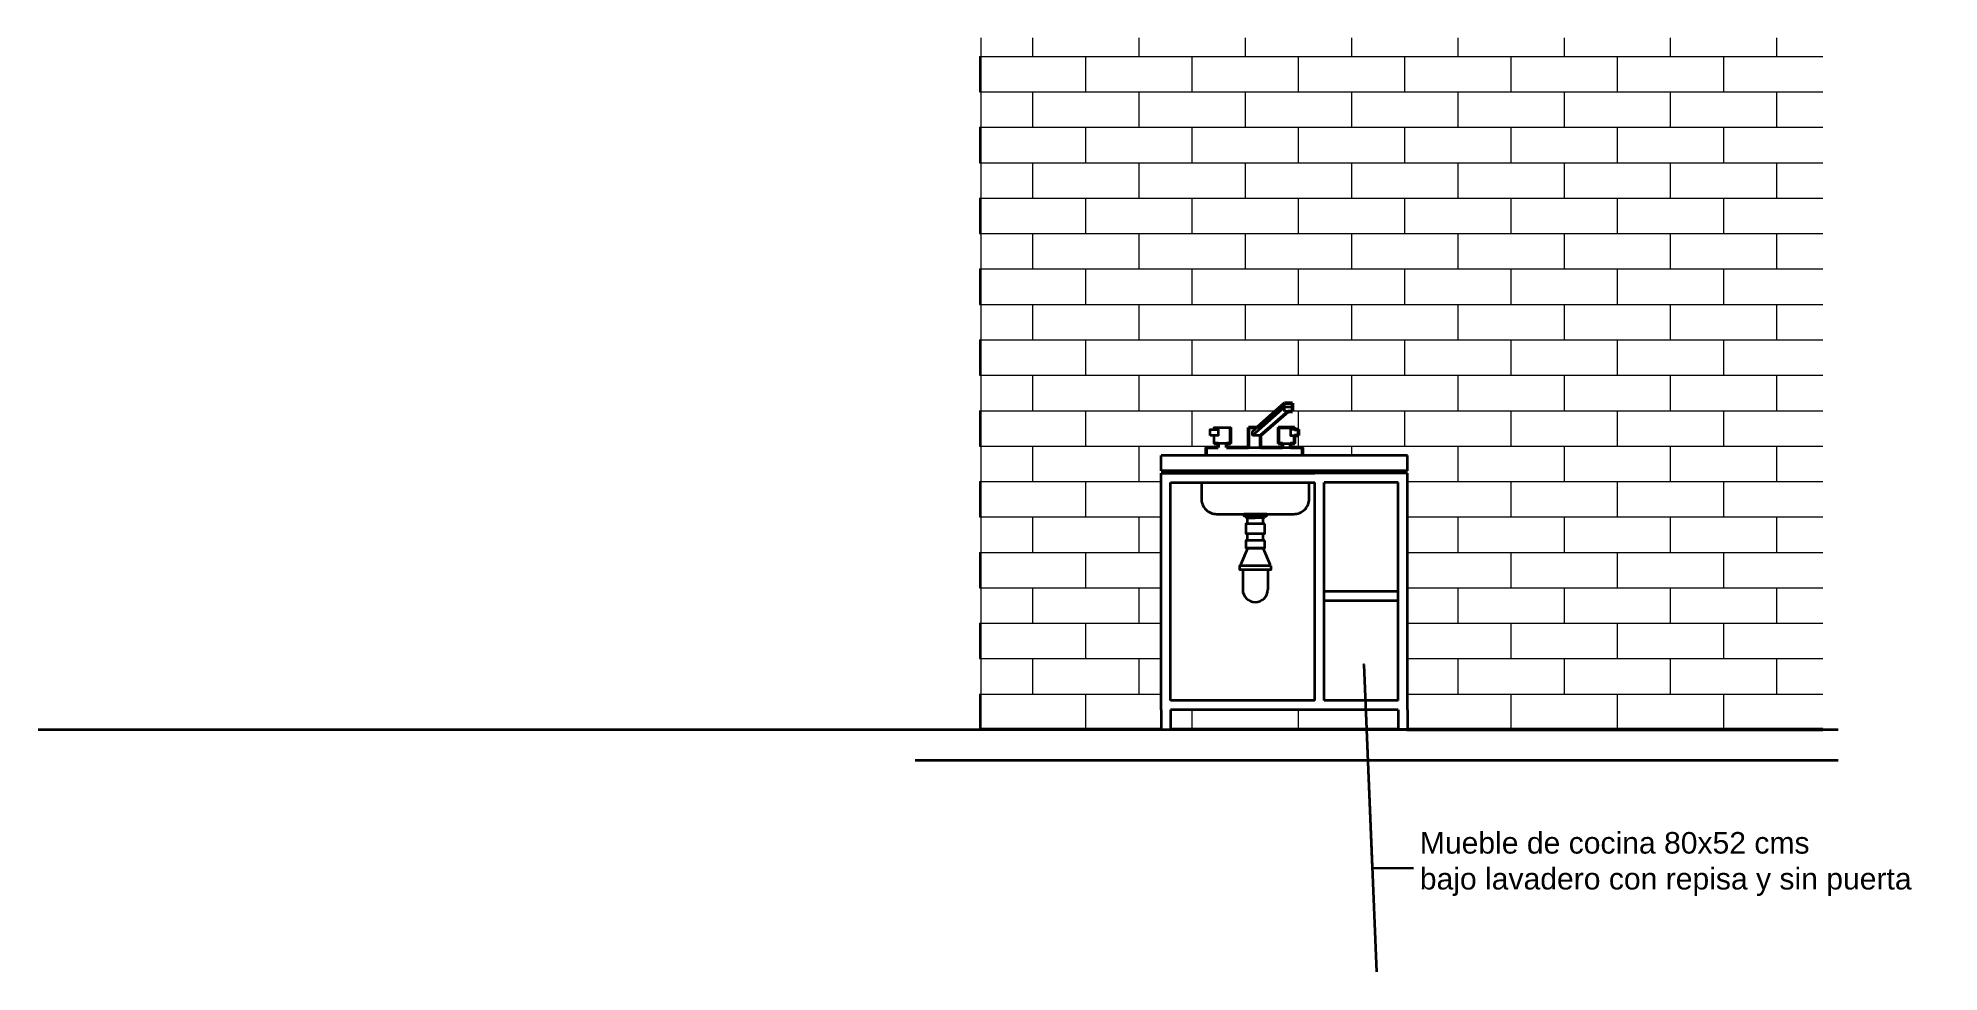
# Model space of a CAD drawing. Header units: metres. Extents: x 45 to 666, y -23 to 325.
# Drawn here: x 68.84 to 75.02, y 81.44 to 84.48 of the extents above; entities that cross this region are included whole.
import ezdxf

# ---------------------------------------------------------------- set-up
doc = ezdxf.new("R2010")
doc.units = ezdxf.units.M
doc.header["$LTSCALE"] = 5
doc.header["$MEASUREMENT"] = 0
doc.layers.get('0').update_dxf_attribs({"color": 30})
doc.layers.add('_AUX', color=210, linetype='Continuous', lineweight=18, plot=False)
for name, color, linetype, lineweight in [('A-ANNO-NOTE', 7, 'Continuous', 35), ('A-ELEV-MBE1', 7, 'Continuous', 35), ('A-ELEV-OTLN', 1, 'Continuous', 50), ('A-ELEV-PATT', 8, 'Continuous', 18), ('A-WALL-FULL', 7, 'Continuous', 35)]:
    doc.layers.add(name, color=color, linetype=linetype, lineweight=lineweight)
doc.styles.add('E-ARIAL', font='arial.ttf')
doc.styles.add('E-ROMANS', font='romans.shx', dxfattribs={"width": 0.8})
doc.dimstyles.new('E-0200_TICK_12', dxfattribs={"dimscale": 0.001, "dimtxt": 240, "dimasz": 240, "dimexe": 120, "dimexo": 80, "dimgap": 120, "dimtad": 0, "dimzin": 0, "dimdsep": 46, "dimtxsty": 'E-ROMANS', "dimblk": 'OBLIQUE', "dimcen": 120, "dimclrd": 256, "dimclre": 256, "dimclrt": 256, "dimadec": 0, "dimazin": 0, "dimtfac": 1, "dimtmove": 1, "dimatfit": 3, "dimldrblk": 'OPEN90', "dimfxl": 1, "dimtfill": 1, "dimtolj": 1, "dimtzin": 0, "dimlwd": -1, "dimarcsym": 0})

msp = doc.modelspace()

# ---------------------------------------------------------------- texts
at = {"layer": 'A-ANNO-NOTE', "insert": (73.3309, 81.7327), "char_height": 0.07, "attachment_point": 4, "style": 'E-ARIAL'}
msp.add_mtext('Mueble de cocina 80x52 cms\\Pbajo lavadero con repisa y sin puerta \\P ', dxfattribs=at)

# ---------------------------------------------------------------- blocks, each defined once
blk = doc.blocks.new('_Oblique')
at = {"color": 0, "linetype": 'ByBlock', "lineweight": -2}
blk.add_line((-0.5, -0.5), (0.5, 0.5), dxfattribs=at)

# ---------------------------------------------------------------- hatches: boundary and pattern name
at = {"layer": '_AUX'}
h = msp.add_hatch(dxfattribs=at)
h.set_pattern_fill('ANGLE', color=256, style=0)
h.set_pattern_definition([(0, (71.9005, 82.228), (0, 6.985), [5.08, -1.905]), (90, (71.9005, 82.228), (-6.985, 4e-16), [5.08, -1.905])])
h.paths.add_polyline_path([(74.6405, 84.4763), (71.9005, 84.4763), (71.9005, 82.2283), (72.4905, 82.2283), (72.4905, 83.0612), (72.6209, 83.0612), (72.6209, 83.0692), (72.4905, 83.0692), (72.4905, 83.1192), (72.6369, 83.1192), (72.6369, 83.1452), (72.676, 83.1452), (72.676, 83.1583), (72.663, 83.1583), (72.663, 83.1844), (72.6499, 83.1844), (72.6499, 83.2039), (72.663, 83.2039), (72.663, 83.2105), (72.7151, 83.2105), (72.7151, 83.1583), (72.7021, 83.1583), (72.7021, 83.1452), (72.7738, 83.1452), (72.7738, 83.2105), (72.8018, 83.2105), (72.8912, 83.2887), (72.9173, 83.2887), (72.9173, 83.2626), (72.9026, 83.2626), (72.813, 83.1844), (72.813, 83.1452), (72.8847, 83.1452), (72.8847, 83.1583), (72.8716, 83.1583), (72.8716, 83.2105), (72.9238, 83.2105), (72.9238, 83.2039), (72.9369, 83.2039), (72.9369, 83.1844), (72.9238, 83.1844), (72.9238, 83.1583), (72.9108, 83.1583), (72.9108, 83.1452), (72.9499, 83.1452), (72.9499, 83.1192), (73.2905, 83.1192), (73.2905, 83.0692), (72.9713, 83.0692), (72.9713, 83.0612), (73.2905, 83.0612), (73.2905, 82.2283), (73.9905, 82.2283), (74.6405, 82.2283)])
h.paths.add_polyline_path([(73.2605, 82.2927), (72.5205, 82.2927), (72.5205, 82.2283), (73.2605, 82.2283)], flags=17)
at = {"layer": 'A-ELEV-PATT'}
h = msp.add_hatch(dxfattribs=at)
h.set_pattern_fill('AR-BRSTD', color=256, scale=0.0017, style=0)
h.set_pattern_definition([(0, (71.9005, 82.22826), (0, 0.115161), []), (90, (71.9005, 82.22826), (-0.17272, 0.115161), [0.115161, -0.115161])])
h.paths.add_polyline_path([(73.2905, 83.1192), (73.2905, 83.0692), (72.9713, 83.0692), (72.9713, 83.0612), (73.2905, 83.0612), (73.2905, 82.2283), (73.9905, 82.2283), (74.6405, 82.2283), (74.6405, 84.4763), (71.9005, 84.4763), (71.9005, 82.2283), (72.4905, 82.2283), (72.4905, 83.0612), (72.6209, 83.0612), (72.6209, 83.0692), (72.4905, 83.0692), (72.4905, 83.1192), (72.6369, 83.1192), (72.6369, 83.1452), (72.676, 83.1452), (72.676, 83.1583), (72.663, 83.1583), (72.663, 83.1844), (72.6499, 83.1844), (72.6499, 83.2039), (72.663, 83.2039), (72.663, 83.2105), (72.7151, 83.2105), (72.7151, 83.1583), (72.7021, 83.1583), (72.7021, 83.1452), (72.7738, 83.1452), (72.7738, 83.2105), (72.8018, 83.2105), (72.8912, 83.2887), (72.9173, 83.2887), (72.9173, 83.2626), (72.9026, 83.2626), (72.813, 83.1844), (72.813, 83.1452), (72.8847, 83.1452), (72.8847, 83.1583), (72.8716, 83.1583), (72.8716, 83.2105), (72.9238, 83.2105), (72.9238, 83.2039), (72.9369, 83.2039), (72.9369, 83.1844), (72.9238, 83.1844), (72.9238, 83.1583), (72.9108, 83.1583), (72.9108, 83.1452), (72.9499, 83.1452), (72.9499, 83.1192)])
h.paths.add_polyline_path([(73.2605, 82.2283), (73.2605, 82.2927), (72.5205, 82.2927), (72.5205, 82.2283)], flags=17)

# ---------------------------------------------------------------- linework, layer by layer
at = {"layer": 'A-ELEV-MBE1'}
for p, q in [((72.7869, 83.1974), (72.8912, 83.2887)), ((72.8912, 83.2757), (72.7869, 83.1844)), ((72.8912, 83.2757), (72.8912, 83.2887)), ((72.8912, 83.2887), (72.9173, 83.2887)), ((72.8912, 83.2626), (72.8912, 83.2757)), ((72.9173, 83.2757), (72.8912, 83.2757)), ((72.9173, 83.2887), (72.9173, 83.2757)), ((72.9173, 83.2757), (72.9173, 83.2626)), ((72.7738, 83.2105), (72.8017, 83.2105)), ((72.7738, 83.1452), (72.7738, 83.2105)), ((72.9027, 83.2627), (72.813, 83.1844)), ((72.9173, 83.2626), (72.8912, 83.2626)), ((72.676, 83.1452), (72.676, 83.1583)), ((72.7021, 83.1583), (72.7021, 83.1452)), ((72.7869, 83.1844), (72.7869, 83.1974)), ((72.813, 83.1844), (72.7869, 83.1844)), ((72.813, 83.1844), (72.813, 83.1452)), ((72.8847, 83.1583), (72.8847, 83.1452)), ((72.9108, 83.1452), (72.9108, 83.1583)), ((72.4905, 83.0692), (72.4905, 83.1192)), ((73.2905, 83.1192), (72.4905, 83.1192)), ((73.2905, 83.0692), (73.2905, 83.1192)), ((73.2905, 83.0692), (72.4905, 83.0692)), ((72.4905, 83.0612), (72.9895, 83.0612)), ((72.4905, 82.2927), (72.4905, 83.0612)), ((72.5205, 82.3227), (72.5205, 83.0312)), ((72.5205, 83.0312), (72.9895, 83.0312)), ((73.2905, 83.0612), (72.9895, 83.0612)), ((72.9895, 82.3227), (72.9895, 83.0312)), ((73.2605, 83.0312), (73.0195, 83.0312)), ((73.0195, 82.3227), (73.0195, 83.0312)), ((73.2605, 82.3227), (73.2605, 83.0312)), ((73.2905, 82.2927), (73.2905, 83.0612)), ((72.7713, 82.8964), (72.7713, 82.9161)), ((72.8213, 82.8964), (72.8213, 82.9161)), ((72.7713, 82.8429), (72.7713, 82.866)), ((72.8213, 82.8429), (72.8213, 82.866)), ((72.7713, 82.8168), (72.7713, 82.8187)), ((72.8213, 82.8168), (72.7713, 82.8168)), ((72.8213, 82.8168), (72.8213, 82.8187)), ((72.7554, 82.7487), (72.7554, 82.6834)), ((72.8373, 82.7487), (72.8373, 82.6834)), ((73.2605, 82.6769), (73.0195, 82.6769)), ((73.2605, 82.6469), (73.0195, 82.6469)), ((72.4905, 82.2927), (72.4905, 82.2283)), ((72.9895, 82.3227), (72.5205, 82.3227)), ((72.5205, 82.2927), (72.5205, 82.2283)), ((73.2605, 82.2927), (72.5205, 82.2927)), ((73.2605, 82.3227), (73.0195, 82.3227)), ((73.2605, 82.2927), (73.2605, 82.2283)), ((73.2905, 82.2927), (73.2905, 82.2283))]:
    msp.add_line(p, q, dxfattribs=at)
for points in [[(72.663, 83.204), (72.663, 83.2105), (72.7151, 83.2105), (72.7151, 83.1583), (72.663, 83.1583), (72.663, 83.1844)], [(72.9238, 83.204), (72.9238, 83.2105), (72.8716, 83.2105), (72.8716, 83.1583), (72.9238, 83.1583), (72.9238, 83.1844)], [(72.7021, 83.1452), (72.9499, 83.1452), (72.9499, 83.1192), (72.6369, 83.1192), (72.6369, 83.1452), (72.676, 83.1452)], [(72.6209, 83.0692), (72.6209, 83.0612)], [(72.9713, 83.0612), (72.9713, 83.0692)], [(72.7643, 82.923), (72.7673, 82.9161), (72.7963, 82.9161)], [(72.8283, 82.923), (72.8254, 82.9161), (72.7963, 82.9161)], [(72.7713, 82.8168), (72.7489, 82.7654), (72.7489, 82.7606), (72.7489, 82.7606)], [(72.8213, 82.8168), (72.8437, 82.7654), (72.8437, 82.7606), (72.8437, 82.7606)], [(72.4905, 82.2283), (72.5205, 82.2283)], [(73.2905, 82.2283), (73.2605, 82.2283)]]:
    msp.add_lwpolyline(points, dxfattribs=at)
for points in [[(72.6499, 83.1844), (72.6499, 83.2039), (72.676, 83.2039), (72.676, 83.1844)], [(72.9369, 83.1844), (72.9369, 83.2039), (72.9108, 83.2039), (72.9108, 83.1844)], [(72.8337, 82.9287), (72.7589, 82.9287), (72.7589, 82.923), (72.8337, 82.923)], [(72.8269, 82.8964), (72.7658, 82.8964), (72.7658, 82.866), (72.8269, 82.866)], [(72.8269, 82.8429), (72.7658, 82.8429), (72.7658, 82.8187), (72.8269, 82.8187)], [(72.8473, 82.7606), (72.7454, 82.7606), (72.7454, 82.7487), (72.8473, 82.7487)]]:
    msp.add_lwpolyline(points, close=True, dxfattribs=at)
msp.add_lwpolyline([(72.6209, 83.0312), (72.6209, 82.9787, 0.414214), (72.6709, 82.9287), (72.9213, 82.9287, 0.414214), (72.9713, 82.9787), (72.9713, 83.0312)], format="xyb", dxfattribs=at)
msp.add_arc((72.7963, 82.6834), 0.0409, 180, 0, dxfattribs=at)
at = {"layer": 'A-ELEV-OTLN'}
for points in [[(72.8018, 83.2105), (72.8912, 83.2887)], [(72.8912, 83.2887), (72.9173, 83.2887)], [(72.9173, 83.2887), (72.9173, 83.2626)], [(72.7151, 83.2105), (72.7151, 83.1583)], [(72.7738, 83.1452), (72.7738, 83.2105)], [(72.7738, 83.2105), (72.8018, 83.2105)], [(72.9026, 83.2626), (72.813, 83.1844)], [(72.8716, 83.1583), (72.8716, 83.2105)], [(72.8716, 83.2105), (72.9238, 83.2105)], [(72.9173, 83.2626), (72.9026, 83.2626)], [(72.9238, 83.2105), (72.9238, 83.2039)], [(72.676, 83.1583), (72.663, 83.1583)], [(72.676, 83.1452), (72.676, 83.1583)], [(72.7151, 83.1583), (72.7021, 83.1583)], [(72.7021, 83.1583), (72.7021, 83.1452)], [(72.813, 83.1844), (72.813, 83.1452)], [(72.8847, 83.1583), (72.8716, 83.1583)], [(72.8847, 83.1452), (72.8847, 83.1583)], [(72.9238, 83.1583), (72.9108, 83.1583)], [(72.9108, 83.1583), (72.9108, 83.1452)], [(72.9238, 83.2039), (72.9369, 83.2039)], [(72.9369, 83.1844), (72.9238, 83.1844)], [(72.9238, 83.1844), (72.9238, 83.1583)], [(72.9369, 83.2039), (72.9369, 83.1844)], [(72.6369, 83.1192), (72.6369, 83.1452)], [(72.6369, 83.1452), (72.676, 83.1452)], [(72.7021, 83.1452), (72.7738, 83.1452)], [(72.813, 83.1452), (72.8847, 83.1452)], [(72.9108, 83.1452), (72.9499, 83.1452)], [(72.9499, 83.1452), (72.9499, 83.1192)], [(72.6209, 83.0612), (72.6209, 83.0692)], [(72.9713, 83.0692), (72.9713, 83.0612)], [(73.9905, 82.2283), (74.6405, 82.2283)]]:
    msp.add_lwpolyline(points, dxfattribs=at)
msp.add_lwpolyline([(73.9905, 82.2283), (73.2905, 82.2283), (73.2905, 82.2283), (73.9905, 82.2283), (73.9905, 82.2283)], close=True, dxfattribs=at)
at = {"layer": 'A-WALL-FULL'}
for p, q in [((68.8405, 82.2283), (74.6905, 82.2283)), ((71.6905, 82.1283), (74.6905, 82.1283))]:
    msp.add_line(p, q, dxfattribs=at)

msp.set_redraw_order([(e.dxf.handle, doc.entitydb.next_handle()) for e in msp.query("TEXT MTEXT ATTDEF DIMENSION ARC_DIMENSION")])  # texts and dimensions are drawn at this point

# ---------------------------------------------------------------- leaders
at = {"layer": 'A-ANNO-NOTE', "annotation_type": 0, "has_hookline": 1, "hookline_direction": 0, "text_width": 1.5877}
msp.add_leader([(73.1485, 82.4392), (73.1762, 81.7783), (73.3103, 81.778)], dimstyle='E-0200_TICK_12', override={"dimasz": 0.2, "dimtad": 0, "dimldrblk": 'Open90'}, dxfattribs=at)

doc.saveas('drawing.dxf')
